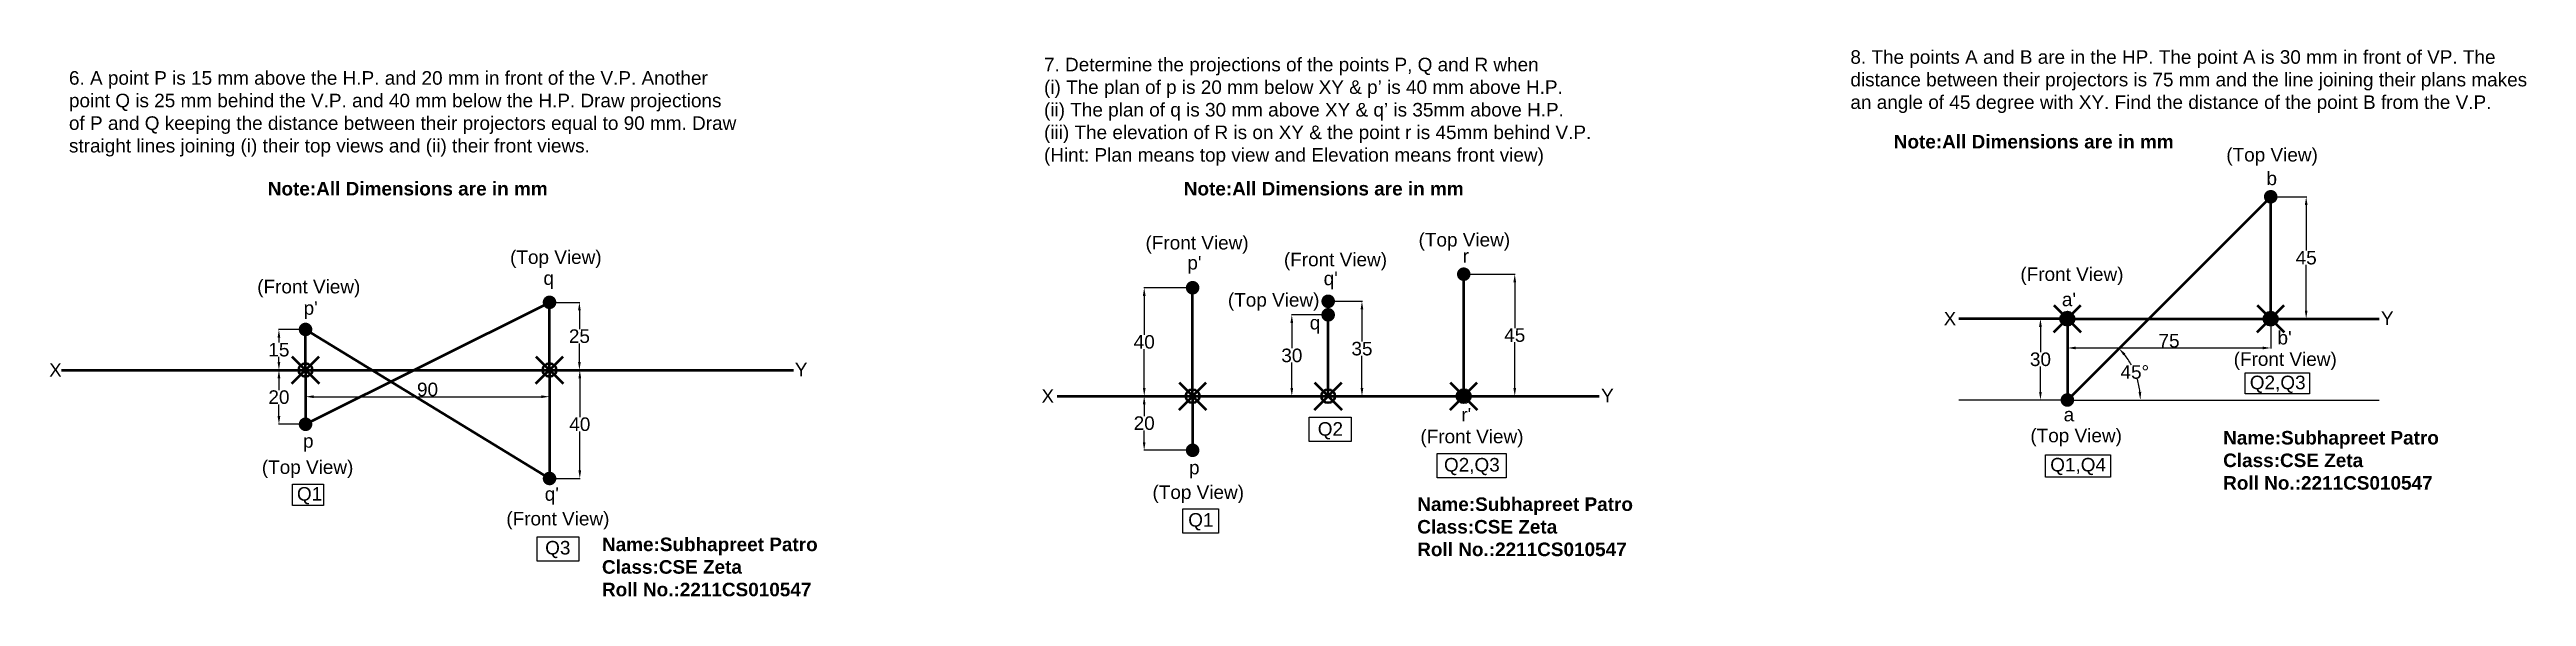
# Model space of a CAD drawing. Header units: millimetres. Extents: x 12 to 2699, y 62 to 303.
# Drawn here: x 1785 to 2699, y 101 to 303 of the extents above; entities that cross this region are included whole.
import ezdxf

# ---------------------------------------------------------------- set-up
doc = ezdxf.new("R2010")
doc.units = ezdxf.units.MM
doc.header["$MEASUREMENT"] = 0
doc.header["$PDMODE"] = 35
doc.header["$PDSIZE"] = 5
doc.styles.get("Standard").update_dxf_attribs({"font": 'arial.ttf'})
doc.dimstyles.get("Standard").update_dxf_attribs({"dimtxt": 5, "dimasz": 3, "dimexe": 0.18, "dimexo": 0.0625, "dimgap": 0.09, "dimtad": 1, "dimtih": 1, "dimtoh": 1, "dimdec": 0, "dimzin": 0, "dimdsep": 46, "dimtxsty": 'Standard', "dimcen": 0.09, "dimadec": 0, "dimazin": 0, "dimtfac": 1, "dimtdec": 0, "dimtofl": 0, "dimtmove": 0, "dimatfit": 3, "dimfxl": 1, "dimtolj": 1, "dimtzin": 0, "dimarcsym": 0})

msp = doc.modelspace()

# ---------------------------------------------------------------- texts
at = {"lineweight": 50, "char_height": 5, "attachment_point": 1}
for s, width, insert in [('8. The points A and B are in the HP. The point A is 30 mm in front of VP. The \\Pdistance between their projectors is 75 mm and the line joining their plans makes an angle of 45 degree with XY. Find the distance of the point B from the V.P.', 253.0858, (2449.73, 302.58)), ('6. A point P is 15 mm above the H.P. and 20 mm in front of the V.P. Another \\Ppoint Q is 25 mm behind the V.P. and 40 mm below the H.P. Draw projections \\Pof P and Q keeping the distance between their projectors equal to 90 mm. Draw \\Pstraight lines joining (i) their top views and (ii) their front views.', 348.0347, (1792.66, 294.86)), ('7. Determine the projections of the points P, Q and R when\\P(i) The plan of p is 20 mm below XY & p’ is 40 mm above H.P.\\P(ii) The plan of q is 30 mm above XY & q’ is 35mm above H.P.\\P(iii) The elevation of R is on XY & the point r is 45mm behind V.P.\\P(Hint: Plan means top view and Elevation means front view)', 286.0318, (2152.3, 299.8)), ('{\\fArial|b1|i0|c0|p34;Note:All Dimensions are in mm}', 108.4666, (2465.73, 271.35)), ('(Top View)', 33.6004, (2588.39, 266.52)), ('b', 14.0859, (2603.22, 257.8)), ('{\\fArial|b1|i0|c0|p34;Note:All Dimensions are in mm}', 108.4666, (1866, 254)), ('{\\fArial|b1|i0|c0|p34;Note:All Dimensions are in mm}', 108.4666, (2203.86, 254)), ('(Top View)', 33.6004, (1955.37, 228.73)), ('(Front View)', 39.3277, (2189.75, 234.05)), ('(Top View)', 33.6004, (2290.46, 235.15)), ('q', 13.4193, (1967.66, 220.99)), ("p'", 19.7563, (2205.17, 226.65)), ('(Front View)', 39.3277, (2240.8, 227.86)), ("q'", 14.0673, (2255.45, 220.87)), ('r', 22.323, (2306.72, 229.21)), ('(Front View)', 39.3277, (2512.43, 222.45)), ('(Front View)', 39.3277, (1862.1, 217.85)), ('(Top View)', 33.6004, (2220.13, 212.95)), ("a'", 13.0511, (2527.74, 213.13)), ("p'", 18.1867, (1879.21, 209.95)), ('q', 14.0673, (2250.32, 204.54)), ('X', 7.1335, (2484.13, 206.03)), ('Y', 10.7568, (2645.44, 206.2)), ("b'", 14.0859, (2607.28, 198.99)), ('X', 7.1335, (1785.34, 187.07)), ('Y', 10.7568, (2060.39, 187.25)), ('(Front View)', 39.3277, (2591.11, 191.11)), ('X', 7.1335, (2151.37, 177.46)), ('Y', 10.7568, (2357.78, 177.64)), ('Q2,Q3', 17.6297, (2597.06, 182.48)), ('Q2', 13.1955, (2253.28, 165.32)), ("r'", 11.8449, (2306.21, 170.59)), ('a', 13.0511, (2528.39, 170.63)), ('p', 19.7563, (1878.98, 160.9)), ('(Front View)', 39.3277, (2291.13, 162.55)), ('(Top View)', 33.6004, (2516.12, 162.9)), ('{\\fArial|b1|i0|c0|p34;Name:Subhapreet Patro\\PClass:CSE Zeta\\PRoll No.:2211CS010547}', 100.8794, (2587.23, 162.08)), ('(Top View)', 33.6004, (1863.8, 151.23)), ('p', 18.1867, (2205.79, 151.07)), ('Q2,Q3', 17.6297, (2299.83, 152.11)), ('Q1,Q4', 23.6828, (2523.44, 152.13)), ('Q1', 12.2529, (1876.76, 141.37)), ("q'", 14.0673, (1968.16, 141.33)), ('(Top View)', 33.6004, (2192.31, 141.97)), ('{\\fArial|b1|i0|c0|p34;Name:Subhapreet Patro\\PClass:CSE Zeta\\PRoll No.:2211CS010547}', 100.8794, (2289.97, 137.56)), ('(Front View)', 39.3277, (1953.98, 132.23)), ('Q1', 12.2529, (2205.5, 131.76)), ('Q3', 17.7853, (1968.31, 121.49)), ('{\\fArial|b1|i0|c0|p34;Name:Subhapreet Patro\\PClass:CSE Zeta\\PRoll No.:2211CS010547}', 100.8794, (1989.26, 122.73))]:
    msp.add_mtext_dynamic_manual_height_columns(s, width=width, gutter_width=25, heights=[0], dxfattribs=dict(at, insert=insert))

# ---------------------------------------------------------------- blocks, each defined once
blk = doc.blocks.new('*D29')
at = {"color": 0, "lineweight": -2, "transparency": 16777216}
for p, q in [((1879.86, 184.54), (1869.93, 184.54)), ((1870.11, 181.54), (1870.11, 177.19)), ((1879.86, 164.54), (1869.93, 164.54)), ((1870.11, 167.54), (1870.11, 171.9))]:
    blk.add_line(p, q, dxfattribs=at)
at = {"color": 0, "transparency": 16777216}
for points in [[(1869.61, 181.54), (1870.61, 181.54), (1870.11, 184.54)], [(1869.61, 167.54), (1870.61, 167.54), (1870.11, 164.54)]]:
    blk.add_solid(points, dxfattribs=at)
at = {"layer": 'Defpoints', "color": 0, "transparency": 16777216}
for p in [(1879.92, 184.54), (1870.11, 164.54), (1879.92, 164.54)]:
    blk.add_point(p, dxfattribs=at)
at = {"color": 0, "lineweight": 50, "transparency": 16777216, "insert": (1870.11, 174.54), "char_height": 5, "attachment_point": 5}
blk.add_mtext('\\A1;20', dxfattribs=at)
blk = doc.blocks.new('*D30')
at = {"color": 0, "lineweight": -2, "transparency": 16777216}
for p, q in [((1969.98, 209.54), (1981.12, 209.54)), ((1980.94, 206.54), (1980.94, 199.69)), ((1980.94, 187.54), (1980.94, 194.4)), ((1969.98, 184.54), (1981.12, 184.54))]:
    blk.add_line(p, q, dxfattribs=at)
at = {"color": 0, "transparency": 16777216}
for points in [[(1980.44, 206.54), (1981.44, 206.54), (1980.94, 209.54)], [(1980.44, 187.54), (1981.44, 187.54), (1980.94, 184.54)]]:
    blk.add_solid(points, dxfattribs=at)
at = {"layer": 'Defpoints', "color": 0, "transparency": 16777216}
for p in [(1969.92, 209.54), (1980.94, 209.54), (1969.92, 184.54)]:
    blk.add_point(p, dxfattribs=at)
at = {"color": 0, "lineweight": 50, "transparency": 16777216, "insert": (1980.94, 197.04), "char_height": 5, "attachment_point": 5}
blk.add_mtext('\\A1;25', dxfattribs=at)
blk = doc.blocks.new('*D31')
at = {"color": 0, "lineweight": -2, "transparency": 16777216}
for p, q in [((1969.98, 184.54), (1981.27, 184.54)), ((1981.09, 181.54), (1981.09, 167.19)), ((1981.09, 147.54), (1981.09, 161.9)), ((1969.98, 144.54), (1981.27, 144.54))]:
    blk.add_line(p, q, dxfattribs=at)
at = {"color": 0, "transparency": 16777216}
for points in [[(1980.59, 181.54), (1981.59, 181.54), (1981.09, 184.54)], [(1980.59, 147.54), (1981.59, 147.54), (1981.09, 144.54)]]:
    blk.add_solid(points, dxfattribs=at)
at = {"layer": 'Defpoints', "color": 0, "transparency": 16777216}
for p in [(1969.92, 184.54), (1969.92, 144.54), (1981.09, 144.54)]:
    blk.add_point(p, dxfattribs=at)
at = {"color": 0, "lineweight": 50, "transparency": 16777216, "insert": (1981.09, 164.54), "char_height": 5, "attachment_point": 5}
blk.add_mtext('\\A1;40', dxfattribs=at)
blk = doc.blocks.new('*D32')
at = {"color": 0, "lineweight": -2, "transparency": 16777216}
for p, q in [((1879.86, 199.54), (1869.92, 199.54)), ((1870.1, 196.54), (1870.1, 194.69)), ((1879.86, 184.54), (1869.92, 184.54)), ((1870.1, 187.54), (1870.1, 189.4))]:
    blk.add_line(p, q, dxfattribs=at)
at = {"color": 0, "transparency": 16777216}
for points in [[(1869.6, 196.54), (1870.6, 196.54), (1870.1, 199.54)], [(1869.6, 187.54), (1870.6, 187.54), (1870.1, 184.54)]]:
    blk.add_solid(points, dxfattribs=at)
at = {"layer": 'Defpoints', "color": 0, "transparency": 16777216}
for p in [(1870.1, 199.54), (1879.92, 199.54), (1879.92, 184.54)]:
    blk.add_point(p, dxfattribs=at)
at = {"color": 0, "lineweight": 50, "transparency": 16777216, "insert": (1870.1, 192.04), "char_height": 5, "attachment_point": 5}
blk.add_mtext('\\A1;15', dxfattribs=at)
blk = doc.blocks.new('*D33')
at = {"color": 0, "lineweight": -2, "transparency": 16777216}
for p, q in [((1879.92, 184.48), (1879.92, 174.54)), ((1969.92, 184.48), (1969.92, 174.54)), ((1882.92, 174.72), (1966.92, 174.72))]:
    blk.add_line(p, q, dxfattribs=at)
at = {"color": 0, "transparency": 16777216}
for points in [[(1882.92, 175.22), (1882.92, 174.22), (1879.92, 174.72)], [(1966.92, 175.22), (1966.92, 174.22), (1969.92, 174.72)]]:
    blk.add_solid(points, dxfattribs=at)
at = {"layer": 'Defpoints', "color": 0, "transparency": 16777216}
for p in [(1879.92, 184.54), (1969.92, 184.54), (1969.92, 174.72)]:
    blk.add_point(p, dxfattribs=at)
at = {"color": 0, "lineweight": 50, "transparency": 16777216, "insert": (1924.92, 177.37), "char_height": 5, "attachment_point": 5}
blk.add_mtext('\\A1;90', dxfattribs=at)
blk = doc.blocks.new('*D34')
at = {"color": 0, "lineweight": -2, "transparency": 16777216}
for p, q in [((2207.06, 214.93), (2189.09, 214.93)), ((2189.27, 211.93), (2189.27, 197.57)), ((2189.27, 177.93), (2189.27, 192.29)), ((2207.06, 174.93), (2189.09, 174.93))]:
    blk.add_line(p, q, dxfattribs=at)
at = {"color": 0, "transparency": 16777216}
for points in [[(2188.77, 211.93), (2189.77, 211.93), (2189.27, 214.93)], [(2188.77, 177.93), (2189.77, 177.93), (2189.27, 174.93)]]:
    blk.add_solid(points, dxfattribs=at)
at = {"layer": 'Defpoints', "color": 0, "transparency": 16777216}
for p in [(2189.27, 214.93), (2207.12, 214.93), (2207.12, 174.93)]:
    blk.add_point(p, dxfattribs=at)
at = {"color": 0, "lineweight": 50, "transparency": 16777216, "insert": (2189.27, 194.93), "char_height": 5, "attachment_point": 5}
blk.add_mtext('\\A1;40', dxfattribs=at)
blk = doc.blocks.new('*D35')
at = {"color": 0, "lineweight": -2, "transparency": 16777216}
for p, q in [((2207.06, 174.93), (2189.07, 174.93)), ((2189.25, 171.93), (2189.25, 167.57)), ((2189.25, 157.93), (2189.25, 162.29)), ((2207.06, 154.93), (2189.07, 154.93))]:
    blk.add_line(p, q, dxfattribs=at)
at = {"color": 0, "transparency": 16777216}
for points in [[(2188.75, 171.93), (2189.75, 171.93), (2189.25, 174.93)], [(2188.75, 157.93), (2189.75, 157.93), (2189.25, 154.93)]]:
    blk.add_solid(points, dxfattribs=at)
at = {"layer": 'Defpoints', "color": 0, "transparency": 16777216}
for p in [(2207.12, 174.93), (2189.25, 154.93), (2207.12, 154.93)]:
    blk.add_point(p, dxfattribs=at)
at = {"color": 0, "lineweight": 50, "transparency": 16777216, "insert": (2189.25, 164.93), "char_height": 5, "attachment_point": 5}
blk.add_mtext('\\A1;20', dxfattribs=at)
blk = doc.blocks.new('*D36')
at = {"color": 0, "lineweight": -2, "transparency": 16777216}
for p, q in [((2257.06, 204.93), (2243.53, 204.93)), ((2243.71, 201.93), (2243.71, 192.58)), ((2243.71, 177.93), (2243.71, 187.29)), ((2257.06, 174.93), (2243.53, 174.93))]:
    blk.add_line(p, q, dxfattribs=at)
at = {"color": 0, "transparency": 16777216}
for points in [[(2243.21, 201.93), (2244.21, 201.93), (2243.71, 204.93)], [(2243.21, 177.93), (2244.21, 177.93), (2243.71, 174.93)]]:
    blk.add_solid(points, dxfattribs=at)
at = {"layer": 'Defpoints', "color": 0, "transparency": 16777216}
for p in [(2257.12, 204.93), (2243.71, 174.93), (2257.12, 174.93)]:
    blk.add_point(p, dxfattribs=at)
at = {"color": 0, "lineweight": 50, "transparency": 16777216, "insert": (2243.71, 189.93), "char_height": 5, "attachment_point": 5}
blk.add_mtext('\\A1;30', dxfattribs=at)
blk = doc.blocks.new('*D37')
at = {"color": 0, "lineweight": -2, "transparency": 16777216}
for p, q in [((2257.18, 209.93), (2269.76, 209.93)), ((2269.58, 206.93), (2269.58, 195.08)), ((2269.58, 177.93), (2269.58, 189.79)), ((2257.18, 174.93), (2269.76, 174.93))]:
    blk.add_line(p, q, dxfattribs=at)
at = {"color": 0, "transparency": 16777216}
for points in [[(2269.08, 206.93), (2270.08, 206.93), (2269.58, 209.93)], [(2269.08, 177.93), (2270.08, 177.93), (2269.58, 174.93)]]:
    blk.add_solid(points, dxfattribs=at)
at = {"layer": 'Defpoints', "color": 0, "transparency": 16777216}
for p in [(2257.12, 209.93), (2257.12, 174.93), (2269.58, 174.93)]:
    blk.add_point(p, dxfattribs=at)
at = {"color": 0, "lineweight": 50, "transparency": 16777216, "insert": (2269.58, 192.43), "char_height": 5, "attachment_point": 5}
blk.add_mtext('\\A1;35', dxfattribs=at)
blk = doc.blocks.new('*D38')
at = {"color": 0, "lineweight": -2, "transparency": 16777216}
for p, q in [((2307.18, 219.93), (2326.12, 219.93)), ((2325.94, 216.93), (2325.94, 200.06)), ((2325.94, 177.93), (2325.94, 194.8)), ((2307.18, 174.93), (2326.12, 174.93))]:
    blk.add_line(p, q, dxfattribs=at)
at = {"color": 0, "transparency": 16777216}
for points in [[(2325.44, 216.93), (2326.44, 216.93), (2325.94, 219.93)], [(2325.44, 177.93), (2326.44, 177.93), (2325.94, 174.93)]]:
    blk.add_solid(points, dxfattribs=at)
at = {"layer": 'Defpoints', "color": 0, "transparency": 16777216}
for p in [(2307.12, 219.93), (2307.12, 174.93), (2325.94, 174.93)]:
    blk.add_point(p, dxfattribs=at)
at = {"color": 0, "lineweight": 50, "transparency": 16777216, "insert": (2325.94, 197.43), "char_height": 5, "attachment_point": 5}
blk.add_mtext('\\A1;45', dxfattribs=at)
blk = doc.blocks.new('*D39')
at = {"color": 0, "lineweight": -2, "transparency": 16777216}
for start, end in [(28.71767, 38.61053), (6.38947, 16.55125)]:
    blk.add_arc((2529.77, 173.5), 26.92, start, end, dxfattribs=at)
at = {"color": 0, "transparency": 16777216}
for points in [[(2550.43, 189.96), (2551.18, 190.63), (2548.8, 192.53)], [(2557.02, 176.52), (2556.02, 176.46), (2556.69, 173.5)]]:
    blk.add_solid(points, dxfattribs=at)
at = {"layer": 'Defpoints', "color": 0, "transparency": 16777216}
for p in [(2605.65, 249.38), (2555.77, 180.46), (2529.77, 173.5), (2529.77, 173.5), (2604.77, 173.5)]:
    blk.add_point(p, dxfattribs=at)
at = {"color": 0, "lineweight": 50, "transparency": 16777216, "insert": (2554.64, 183.8), "char_height": 5, "attachment_point": 5}
blk.add_mtext('\\A1;45°', dxfattribs=at)
blk = doc.blocks.new('*D40')
at = {"color": 0, "lineweight": -2, "transparency": 16777216}
for p, q in [((2529.77, 203.43), (2529.77, 192.52)), ((2604.77, 203.43), (2604.77, 192.52)), ((2532.77, 192.7), (2601.77, 192.7))]:
    blk.add_line(p, q, dxfattribs=at)
at = {"color": 0, "transparency": 16777216}
for points in [[(2532.77, 193.2), (2532.77, 192.2), (2529.77, 192.7)], [(2601.77, 193.2), (2601.77, 192.2), (2604.77, 192.7)]]:
    blk.add_solid(points, dxfattribs=at)
at = {"layer": 'Defpoints', "color": 0, "transparency": 16777216}
for p in [(2529.77, 203.5), (2604.77, 203.5), (2604.77, 192.7)]:
    blk.add_point(p, dxfattribs=at)
at = {"color": 0, "lineweight": 50, "transparency": 16777216, "insert": (2567.27, 195.33), "char_height": 5, "attachment_point": 5}
blk.add_mtext('\\A1;75', dxfattribs=at)
blk = doc.blocks.new('*D41')
at = {"color": 0, "lineweight": -2, "transparency": 16777216}
for p, q in [((2529.71, 203.5), (2519.65, 203.5)), ((2519.83, 200.5), (2519.83, 191.14)), ((2519.83, 176.5), (2519.83, 185.85)), ((2529.71, 173.5), (2519.65, 173.5))]:
    blk.add_line(p, q, dxfattribs=at)
at = {"color": 0, "transparency": 16777216}
for points in [[(2519.33, 200.5), (2520.33, 200.5), (2519.83, 203.5)], [(2519.33, 176.5), (2520.33, 176.5), (2519.83, 173.5)]]:
    blk.add_solid(points, dxfattribs=at)
at = {"layer": 'Defpoints', "color": 0, "transparency": 16777216}
for p in [(2529.77, 203.5), (2519.83, 173.5), (2529.77, 173.5)]:
    blk.add_point(p, dxfattribs=at)
at = {"color": 0, "lineweight": 50, "transparency": 16777216, "insert": (2519.83, 188.5), "char_height": 5, "attachment_point": 5}
blk.add_mtext('\\A1;30', dxfattribs=at)
blk = doc.blocks.new('*D42')
at = {"color": 0, "lineweight": -2, "transparency": 16777216}
for p, q in [((2604.83, 248.5), (2618.03, 248.5)), ((2617.85, 245.5), (2617.85, 228.63)), ((2617.85, 206.5), (2617.85, 223.36)), ((2604.83, 203.5), (2618.03, 203.5))]:
    blk.add_line(p, q, dxfattribs=at)
at = {"color": 0, "transparency": 16777216}
for points in [[(2617.35, 245.5), (2618.35, 245.5), (2617.85, 248.5)], [(2617.35, 206.5), (2618.35, 206.5), (2617.85, 203.5)]]:
    blk.add_solid(points, dxfattribs=at)
at = {"layer": 'Defpoints', "color": 0, "transparency": 16777216}
for p in [(2604.77, 248.5), (2617.85, 248.5), (2604.77, 203.5)]:
    blk.add_point(p, dxfattribs=at)
at = {"color": 0, "lineweight": 50, "transparency": 16777216, "insert": (2617.85, 226), "char_height": 5, "attachment_point": 5}
blk.add_mtext('\\A1;45', dxfattribs=at)

# ---------------------------------------------------------------- dimensions: what is measured, and where the dimension line sits
at = {"lineweight": 50}
dim = msp.add_angular_dim_2l(base=(2555.77, 180.46), line1=((2529.77, 173.5), (2604.77, 173.5)), line2=((2529.77, 173.5), (2605.65, 249.38)), dimstyle='Standard', dxfattribs=at)
dim.commit()
dim.dimension.update_dxf_attribs({"geometry": '*D39', "text_midpoint": (2554.64, 183.8)})
for base, p1, p2, picture, middle in [((2617.85, 248.5), (2604.77, 203.5), (2604.77, 248.5), '*D42', (2617.85, 226)), ((2325.94, 174.93), (2307.12, 219.93), (2307.12, 174.93), '*D38', (2325.94, 197.43)), ((2189.27, 214.93), (2207.12, 174.93), (2207.12, 214.93), '*D34', (2189.27, 194.93)), ((1980.94, 209.54), (1969.92, 184.54), (1969.92, 209.54), '*D30', (1980.94, 197.04)), ((2243.71, 174.93), (2257.12, 204.93), (2257.12, 174.93), '*D36', (2243.71, 189.93)), ((2269.58, 174.93), (2257.12, 209.93), (2257.12, 174.93), '*D37', (2269.58, 192.43)), ((2519.83, 173.5), (2529.77, 203.5), (2529.77, 173.5), '*D41', (2519.83, 188.5)), ((1870.1, 199.54), (1879.92, 184.54), (1879.92, 199.54), '*D32', (1870.1, 192.04)), ((1870.11, 164.54), (1879.92, 184.54), (1879.92, 164.54), '*D29', (1870.11, 174.54)), ((1981.09, 144.54), (1969.92, 184.54), (1969.92, 144.54), '*D31', (1981.09, 164.54)), ((2189.25, 154.93), (2207.12, 174.93), (2207.12, 154.93), '*D35', (2189.25, 164.93))]:
    dim = msp.add_linear_dim(base=base, p1=p1, p2=p2, angle=90, dimstyle='Standard', dxfattribs=at)
    dim.commit()
    dim.dimension.update_dxf_attribs({"geometry": picture, "text_midpoint": middle})
for base, p1, p2, picture, middle in [((2604.77, 192.7), (2529.77, 203.5), (2604.77, 203.5), '*D40', (2567.27, 195.33)), ((1969.92, 174.72), (1879.92, 184.54), (1969.92, 184.54), '*D33', (1924.92, 177.37))]:
    dim = msp.add_linear_dim(base=base, p1=p1, p2=p2, dimstyle='Standard', dxfattribs=at)
    dim.commit()
    dim.dimension.update_dxf_attribs({"geometry": picture, "text_midpoint": middle})

# ---------------------------------------------------------------- linework, layer by layer
at = {"lineweight": 50}
for p, q in [((2529.77, 173.5), (2605.65, 249.38)), ((2604.77, 203.5), (2604.77, 249.75)), ((2307.12, 174.93), (2307.12, 219.93)), ((2207.12, 174.93), (2207.12, 214.93)), ((1879.92, 164.54), (1969.92, 209.54)), ((1969.92, 184.54), (1969.92, 209.54)), ((2257.12, 174.93), (2257.12, 209.93)), ((2257.12, 174.93), (2257.12, 204.93)), ((2257.12, 174.93), (2257.12, 204.93)), ((2529.77, 203.5), (2489.77, 203.5)), ((2529.77, 203.5), (2604.77, 203.5)), ((2529.77, 203.5), (2529.77, 173.5)), ((2604.77, 203.5), (2644.77, 203.5)), ((1879.92, 184.54), (1879.92, 199.54)), ((1879.92, 199.54), (1969.92, 144.54)), ((2207.12, 174.93), (2207.12, 194.93)), ((1789.92, 184.54), (2059.92, 184.54)), ((1879.92, 184.54), (1879.92, 164.54)), ((1969.92, 184.54), (1969.92, 144.54)), ((2157.12, 174.93), (2357.12, 174.93)), ((2207.12, 174.93), (2207.12, 154.93))]:
    msp.add_line(p, q, dxfattribs=at)
at = {"lineweight": -3}
for p, q in [((2529.77, 173.5), (2489.77, 173.5)), ((2529.77, 173.5), (2604.77, 173.5)), ((2604.77, 173.5), (2644.77, 173.5))]:
    msp.add_line(p, q, dxfattribs=at)
at = {"lineweight": 50, "const_width": 2.5}
for points in [[(2603.52, 248.5, 1), (2606.02, 248.5, 1)], [(2305.87, 219.93, 1), (2308.37, 219.93, 1)], [(1968.67, 209.54, 1), (1971.17, 209.54, 1)], [(2205.87, 214.93, 1), (2208.37, 214.93, 1)], [(2255.87, 209.93, 1), (2258.37, 209.93, 1)], [(1878.67, 199.54, 1), (1881.17, 199.54, 1)], [(2255.87, 204.93, 1), (2258.37, 204.93, 1)], [(2528.52, 203.5, 1), (2531.02, 203.5, 1)], [(2603.52, 203.5, 1), (2606.02, 203.5, 1)], [(2305.87, 174.93, 1), (2308.37, 174.93, 1)], [(2528.52, 173.5, 1), (2531.02, 173.5, 1)], [(1878.67, 164.54, 1), (1881.17, 164.54, 1)], [(2205.87, 154.93, 1), (2208.37, 154.93, 1)], [(1968.67, 144.54, 1), (1971.17, 144.54, 1)]]:
    msp.add_lwpolyline(points, format="xyb", close=True, dxfattribs=at)
for points in [[(2595.31, 183.55), (2619.1, 183.55), (2619.1, 175.74), (2595.31, 175.74)], [(2250.11, 167.12), (2265.59, 167.12), (2265.59, 158.18), (2250.11, 158.18)], [(2297.29, 153.77), (2322.72, 153.77), (2322.72, 144.83), (2297.29, 144.83)], [(2521.72, 153.31), (2545.65, 153.31), (2545.65, 145.06), (2521.72, 145.06)], [(1875.07, 142.44), (1886.52, 142.44), (1886.52, 134.6), (1875.07, 134.6)], [(2203.52, 133.35), (2216.67, 133.35), (2216.67, 124.3), (2203.52, 124.3)], [(1965.4, 122.95), (1980.76, 122.95), (1980.76, 114.08), (1965.4, 114.08)]]:
    msp.add_lwpolyline(points, close=True)
at = {"lineweight": 50}
for p in [(2529.77, 203.5), (2604.77, 203.5), (1879.92, 184.54), (1969.92, 184.54), (2207.12, 174.93), (2257.12, 174.93), (2307.12, 174.93)]:
    msp.add_point(p, dxfattribs=at)

msp.set_redraw_order([(e.dxf.handle, doc.entitydb.next_handle()) for e in msp.query("TEXT MTEXT ATTDEF DIMENSION ARC_DIMENSION")])  # texts and dimensions are drawn at this point

doc.saveas('drawing.dxf')
